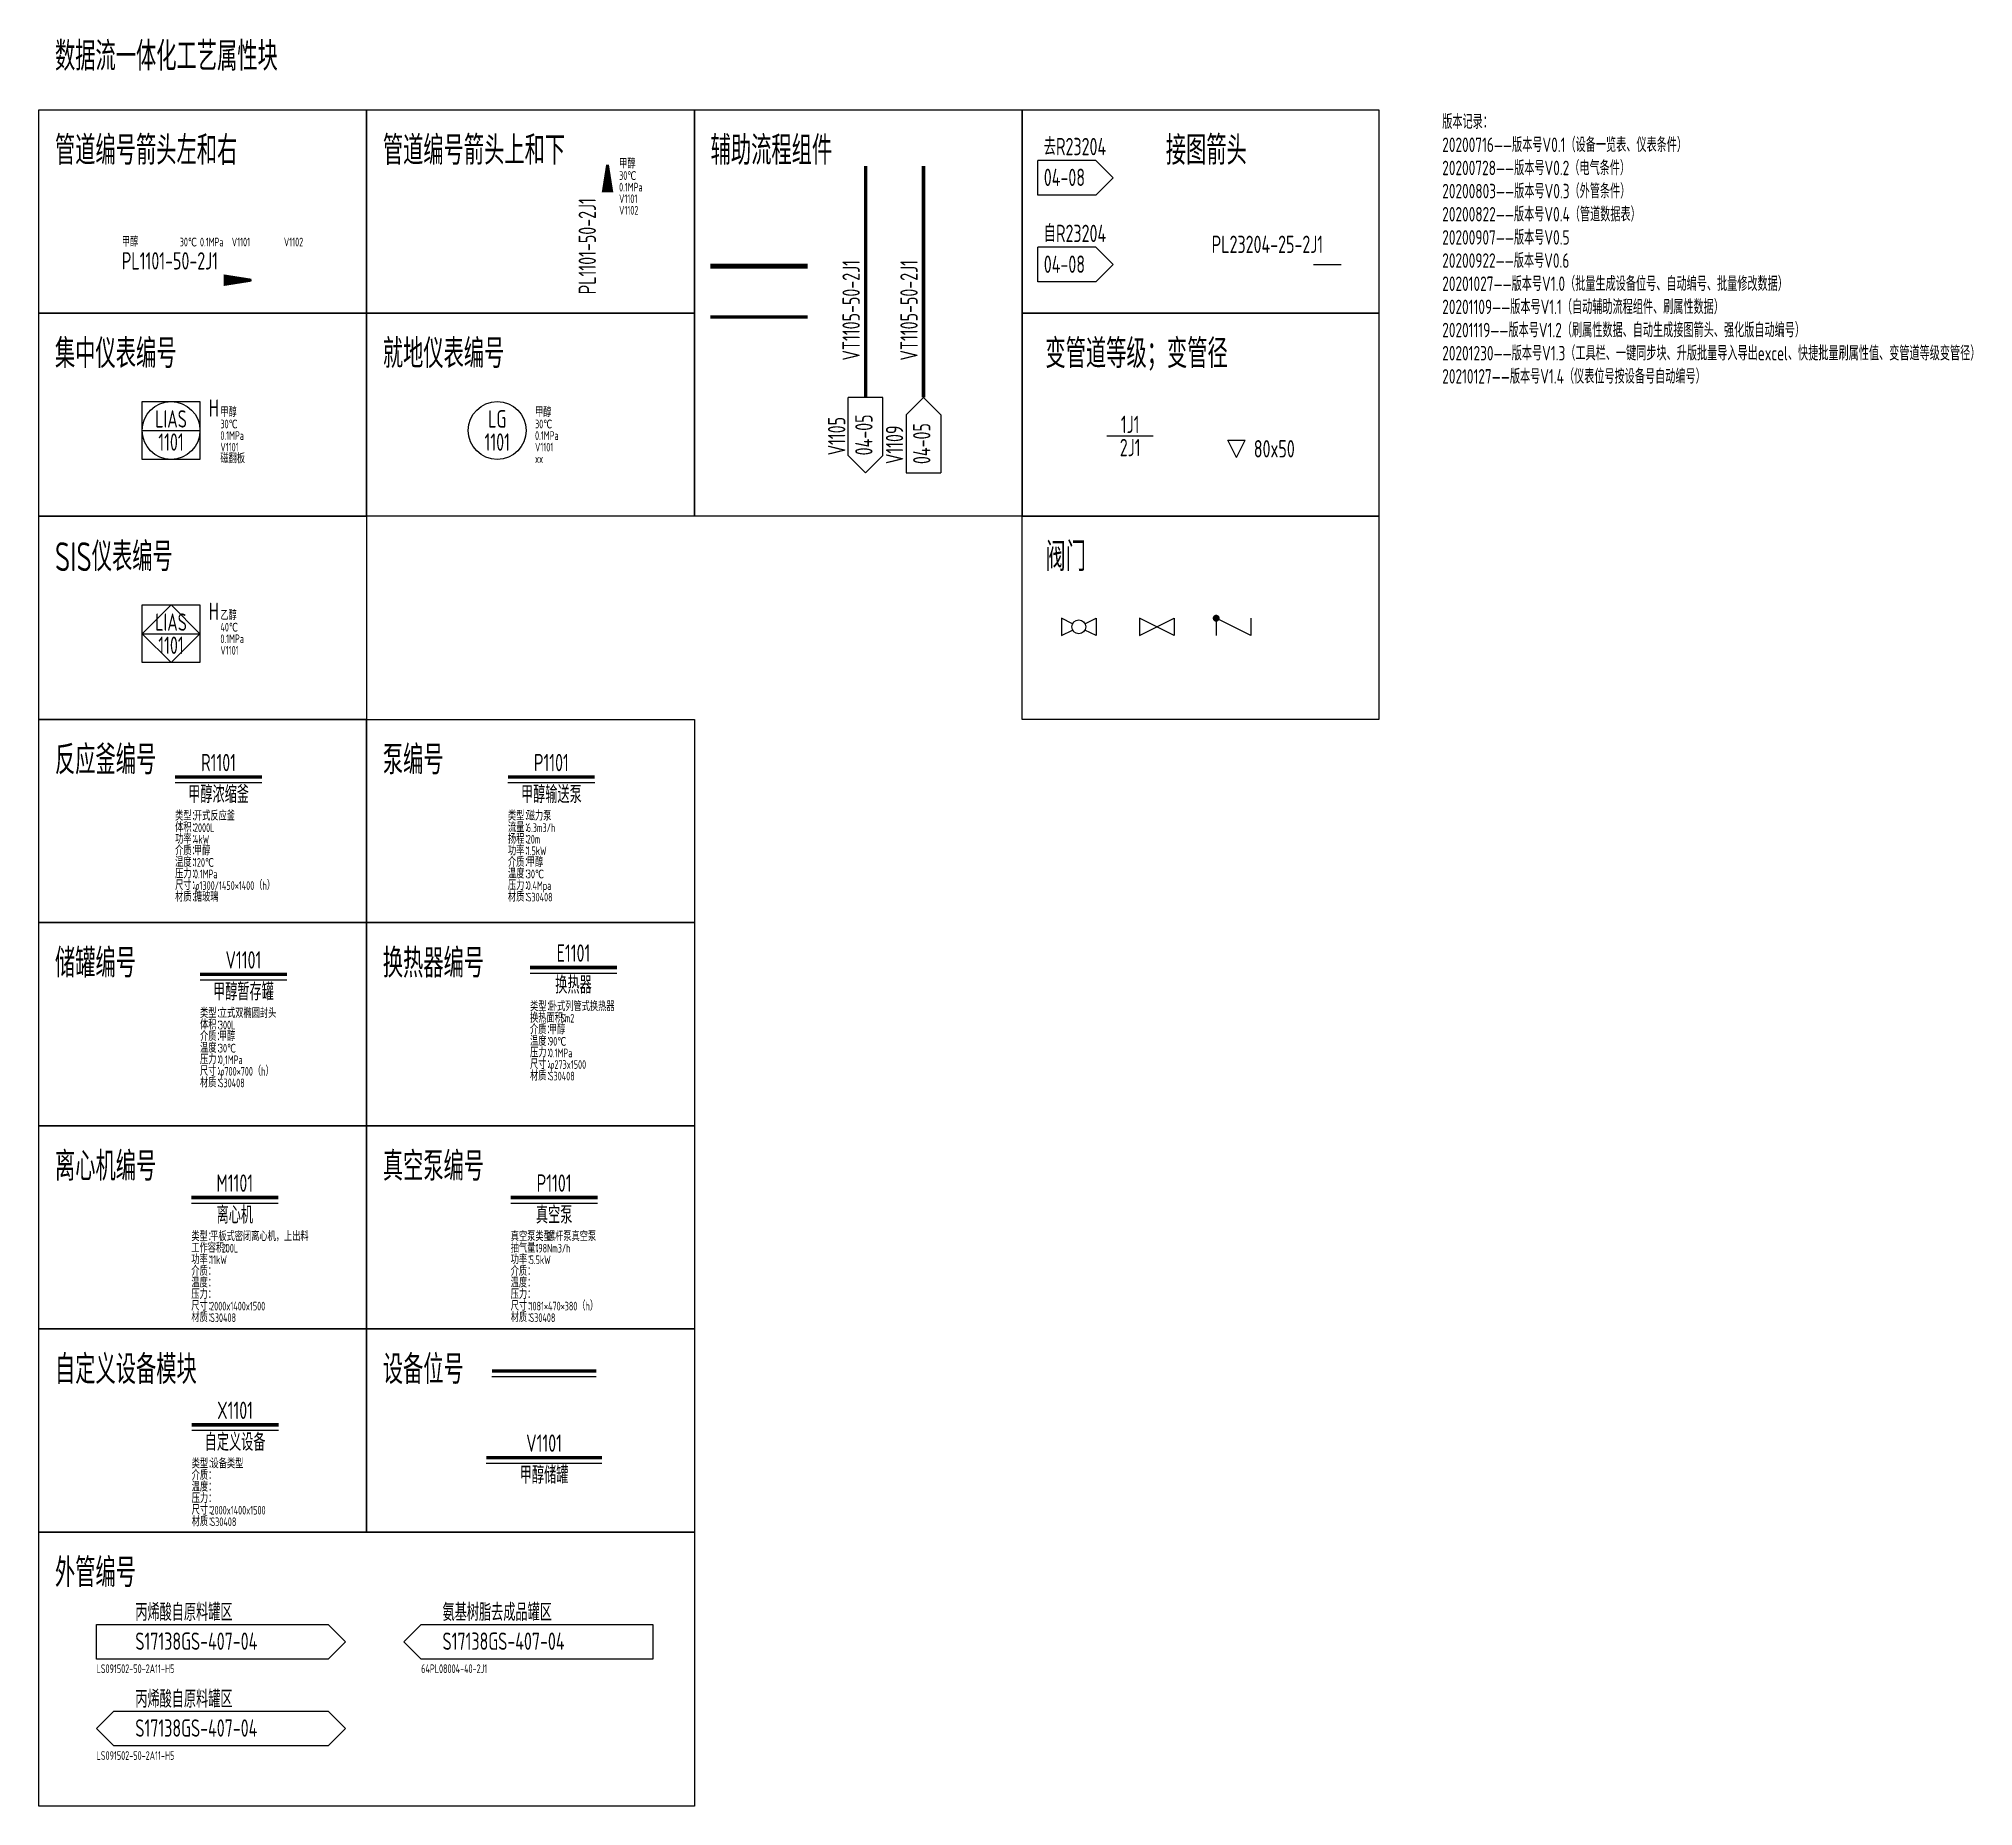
# Model space of a CAD drawing. Header units: millimetres. Extents: x 0 to 334, y -293 to 12.
import ezdxf
from ezdxf.enums import TextEntityAlignment as Align

# ---------------------------------------------------------------- set-up
doc = ezdxf.new("R2010")
doc.units = ezdxf.units.MM
doc.linetypes.add('CONTINOUS', pattern=[0])
for name, color, linetype in [('0DataFlow-GsLcEquipTag', 2, 'Continuous'), ('0DataFlow-GsLcEquipTagComment', 252, 'Continuous'), ('0DataFlow-GsLcInstrument', 2, 'Continuous'), ('0DataFlow-GsLcInstrumentComment', 3, 'Continuous'), ('0DataFlow-GsLcJoinDrawArrow', 2, 'Continuous'), ('0DataFlow-GsLcOuterPipe', 2, 'Continuous'), ('0DataFlow-GsLcOuterPipeComment', 3, 'Continuous'), ('0DataFlow-GsLcPipe', 2, 'Continuous'), ('0DataFlow-GsLcPipeComment', 3, 'Continuous'), ('0DataFlow-GsLcPipeLine', 4, 'Continuous'), ('0DataFlow-GsLcPublicPipe', 2, 'Continuous'), ('0DataFlow-GsLcPublicPipeLine', 3, 'Continuous'), ('0DataFlow-GsLcText', 2, 'Continuous'), ('0DataFlow-GsLcValve', 6, 'Continuous'), ('0DataFlow-GsLcValveComment', 3, 'Continuous')]:
    doc.layers.add(name, color=color, linetype=linetype)
doc.styles.add('DataFlow', font='tssdeng.shx', dxfattribs={"width": 0.7, "bigfont": 'hztxt.shx'})

msp = doc.modelspace()

# ---------------------------------------------------------------- texts
at = {"layer": '0DataFlow-GsLcText', "color": 3, "style": 'DataFlow', "width": 0.7}
for s, height, p in [('数据流一体化工艺属性块', 5, (2.81, 6.77)), ('版本记录：', 2.5, (242.45, -3.28)), ('20200716——版本号V0.1（设备一览表、仪表条件）', 2.5, (242.45, -7.28)), ('20200728——版本号V0.2（电气条件）', 2.5, (242.45, -11.28)), ('20200803——版本号V0.3（外管条件）', 2.5, (242.45, -15.28)), ('20200822——版本号V0.4（管道数据表）', 2.5, (242.45, -19.28)), ('20200907——版本号V0.5', 2.5, (242.45, -23.28)), ('20200922——版本号V0.6', 2.5, (242.45, -27.28)), ('20201027——版本号V1.0（批量生成设备位号、自动编号、批量修改数据）', 2.5, (242.45, -31.28)), ('20201109——版本号V1.1（自动辅助流程组件、刷属性数据）', 2.5, (242.45, -35.28)), ('20201119——版本号V1.2（刷属性数据、自动生成接图箭头、强化版自动编号）', 2.5, (242.45, -39.28)), ('20201230——版本号V1.3（工具栏、一键同步块、升版批量导入导出excel、快捷批量刷属性值、变管道等级变管径）', 2.5, (242.45, -43.28)), ('20210127——版本号V1.4（仪表位号按设备号自动编号）', 2.5, (242.45, -47.28))]:
    msp.add_text(s, height=height, dxfattribs=at).set_placement(p)
at = {"layer": '0DataFlow-GsLcText', "style": 'DataFlow', "width": 0.7}
for s, p in [('管道编号箭头左和右', (2.81, -9.49)), ('管道编号箭头上和下', (59.44, -9.49)), ('辅助流程组件', (116.07, -9.49)), ('接图箭头', (194.69, -9.49)), ('集中仪表编号', (2.81, -44.59)), ('就地仪表编号', (59.44, -44.59)), ('变管道等级；变管径', (173.9, -44.59)), ('SIS仪表编号', (2.81, -79.68)), ('阀门', (173.9, -79.68)), ('反应釜编号', (2.81, -114.78)), ('泵编号', (59.44, -114.78)), ('储罐编号', (2.81, -149.88)), ('换热器编号', (59.44, -149.88)), ('离心机编号', (2.81, -184.97)), ('真空泵编号', (59.44, -184.97)), ('自定义设备模块', (2.81, -220.07)), ('设备位号', (59.44, -220.07)), ('外管编号', (2.81, -255.17))]:
    msp.add_text(s, height=5, dxfattribs=at).set_placement(p)

# ---------------------------------------------------------------- blocks, each defined once
blk = doc.blocks.new('EquipTagV2')
at = {"layer": '0DataFlow-GsLcEquipTag'}
blk.add_line((9, -1), (-9, -1), dxfattribs=at)
at = {"layer": '0DataFlow-GsLcEquipTag', "const_width": 0.6}
blk.add_lwpolyline([(9, 0), (-9, 0)], dxfattribs=at)
blk = doc.blocks.new('JoinDrawArrowTo')
at = {"color": 24}
for p, q in [((10, 3), (0, 3)), ((0, -3), (0, 3)), ((10, 3), (13, 0)), ((10, -3), (13, 0)), ((10, -3), (0, -3))]:
    blk.add_line(p, q, dxfattribs=at)
at = {"style": 'DataFlow', "width": 0.7}
for tag, p in [('FROMTO', (1, 3.89)), ('DRAWNUM', (1, -1.43))]:
    blk.add_attdef(tag, p, '', height=3, dxfattribs=at)
at = {"style": 'DataFlow', "width": 0.7, "flags": 1}
blk.add_attdef('RELATEDID', (1, -6.93), '', height=3, dxfattribs=at)
blk = doc.blocks.new('JoinDrawArrowFrom')
at = {"layer": '0DataFlow-GsLcJoinDrawArrow', "color": 24}
for p, q in [((10, 3), (0, 3)), ((0, -3), (0, 3)), ((10, 3), (13, 0)), ((10, -3), (13, 0)), ((10, -3), (0, -3))]:
    blk.add_line(p, q, dxfattribs=at)
at = {"layer": '0DataFlow-GsLcPipeComment', "color": 3}
blk.add_line((47.62, 0), (52.38, 0), dxfattribs=at)
at = {"style": 'DataFlow', "width": 0.7}
for tag, p in [('FROMTO', (1, 3.89)), ('PIPENUM', (30, 2)), ('DRAWNUM', (1, -1.43))]:
    blk.add_attdef(tag, p, '', height=3, dxfattribs=at)
at = {"layer": '0DataFlow-GsLcJoinDrawArrow', "style": 'DataFlow', "width": 0.7, "flags": 1}
blk.add_attdef('RELATEDID', (1, -6.93), '', height=3, dxfattribs=at)
blk = doc.blocks.new('PipeClassChange')
blk.add_line((-4, 0), (4, 0))
at = {"style": 'DataFlow', "width": 0.7}
for tag, p in [('FPIPECLASS', (0, 0.5)), ('SPIPECLASS', (0, -3.5))]:
    blk.add_attdef(tag, text='', height=3, dxfattribs=at).set_placement(p, align=Align.CENTER)
at = {"layer": '0DataFlow-GsLcValveComment', "style": 'DataFlow', "width": 0.7, "flags": 1}
blk.add_attdef('VERSION', (0, -6.45), '', height=1.5, dxfattribs=at)
blk = doc.blocks.new('InstrumentSIS')
blk.add_line((5, -0.75), (5, -3.25))
at = {"style": 'DataFlow', "width": 0.7}
for tag, p in [('HALARM', (6.53, 2.37)), ('LALARM', (6.53, -5.35))]:
    blk.add_attdef(tag, p, '', height=3, dxfattribs=at)
at = {"layer": '0DataFlow-GsLcInstrumentComment', "style": 'DataFlow', "width": 0.7, "flags": 1}
for tag, p in [('VERSION', (8.53, 4.37)), ('PHASE', (8.53, -11.63)), ('MATERIAL', (8.53, -13.63)), ('NAME', (8.53, -15.63)), ('MIN', (8.53, -17.63)), ('MAX', (8.53, -19.63)), ('NOMAL', (8.53, -21.63)), ('DRAWNUM', (8.53, -23.63)), ('INSTALLSIZE', (8.53, -25.63)), ('COMMENT', (8.53, -27.63)), ('DIRECTION', (8.53, -29.63))]:
    blk.add_attdef(tag, p, '', height=1.5, dxfattribs=at)
at = {"layer": '0DataFlow-GsLcInstrumentComment', "style": 'DataFlow', "width": 0.7}
for tag, p in [('SUBSTANCE', (8.53, 2.37)), ('TEMP', (8.53, 0.37)), ('PRESSURE', (8.53, -1.63)), ('LOCATION', (8.53, -3.63)), ('SORT', (8.53, -5.63)), ('PIPECLASSCHANGE', (8.53, -7.63)), ('REDUCERINFO', (8.53, -9.63))]:
    blk.add_attdef(tag, p, '', height=1.5, dxfattribs=at)
blk.add_wipeout([(-5, 5), (5, 5), (5, -5), (-5, -5)])
for p, q in [((-5, 0), (0, 5)), ((0, 5), (5, 0)), ((0, -5), (-5, 0)), ((5, 0), (0, -5))]:
    blk.add_line(p, q)
at = {"linetype": 'Continuous'}
blk.add_line((-5, 0), (5, 0), dxfattribs=at)
blk.add_lwpolyline([(-5, 5), (5, 5), (5, -5), (-5, -5)], close=True)
at = {"style": 'DataFlow', "width": 0.7}
for tag, p in [('FUNCTION', (0, 0.5)), ('TAG', (0, -3.5))]:
    blk.add_attdef(tag, text='', height=3, dxfattribs=at).set_placement(p, align=Align.CENTER)
blk = doc.blocks.new('Reducer')
at = {"style": 'DataFlow', "width": 0.7}
blk.add_attdef('REDUCER', (3, -3), '', height=3, dxfattribs=at)
blk.add_wipeout([(-1.5, 0), (1.5, 0), (1.5, -3), (-1.5, -3)])
for p, q in [((-1.5, 0), (1.5, 0)), ((0, -3), (-1.5, 0)), ((0, -3), (1.5, 0))]:
    blk.add_line(p, q)
at = {"layer": '0DataFlow-GsLcValveComment', "style": 'DataFlow', "width": 0.7, "flags": 1}
blk.add_attdef('VERSION', (0, -5), '', height=1.5, dxfattribs=at)
blk = doc.blocks.new('OuterPipeLeft')
for p, q in [((0, 0), (3, 3)), ((0, 0), (3, -3)), ((3, 3), (43, 3)), ((43, 3), (43, -3)), ((43, -3), (3, -3))]:
    blk.add_line(p, q)
at = {"style": 'DataFlow', "width": 0.7}
for tag, p in [('FROMTO', (6.69, 3.59)), ('DRAWNUM', (6.69, -1.41))]:
    blk.add_attdef(tag, p, '', height=3, dxfattribs=at)
at = {"layer": '0DataFlow-GsLcOuterPipeComment', "style": 'DataFlow', "width": 0.7, "flags": 1}
blk.add_attdef('VERSION', (6.69, 7.59), '', height=1.5, dxfattribs=at)
at = {"layer": '0DataFlow-GsLcOuterPipeComment', "color": 3, "style": 'DataFlow', "width": 0.7}
blk.add_attdef('PIPENUM', (3, -5.41), '', height=1.5, dxfattribs=at)
at = {"layer": '0DataFlow-GsLcOuterPipeComment', "color": 3, "style": 'DataFlow', "width": 0.7, "flags": 1}
for tag, p in [('DESIGNFLOW', (3, -7.41)), ('OPERATESPEC', (3, -9.41)), ('INSULATION', (3, -11.41)), ('PROTECTION', (3, -13.41))]:
    blk.add_attdef(tag, p, '', height=1.5, dxfattribs=at)
blk = doc.blocks.new('OuterPipeRight')
for p, q in [((0, -3), (0, 3)), ((0, 3), (40, 3)), ((43, 0), (40, 3)), ((43, 0), (40, -3)), ((40, -3), (0, -3))]:
    blk.add_line(p, q)
at = {"style": 'DataFlow', "width": 0.7}
for tag, p in [('FROMTO', (6.69, 3.59)), ('DRAWNUM', (6.69, -1.41))]:
    blk.add_attdef(tag, p, '', height=3, dxfattribs=at)
at = {"layer": '0DataFlow-GsLcOuterPipeComment', "style": 'DataFlow', "width": 0.7, "flags": 1}
blk.add_attdef('VERSION', (6.69, 7.59), '', height=1.5, dxfattribs=at)
at = {"layer": '0DataFlow-GsLcOuterPipeComment', "color": 3, "style": 'DataFlow', "width": 0.7}
blk.add_attdef('PIPENUM', (0, -5.41), '', height=1.5, dxfattribs=at)
at = {"layer": '0DataFlow-GsLcOuterPipeComment', "color": 3, "style": 'DataFlow', "width": 0.7, "flags": 1}
for tag, p in [('DESIGNFLOW', (0, -7.41)), ('OPERATESPEC', (0, -9.41)), ('INSULATION', (0, -11.41)), ('PROTECTION', (0, -13.41))]:
    blk.add_attdef(tag, p, '', height=1.5, dxfattribs=at)
blk = doc.blocks.new('PipeArrowLeft')
at = {"layer": '0DataFlow-GsLcPipeComment'}
blk.add_line((-2.38, 0), (2.38, 0), dxfattribs=at)
at = {"style": 'DataFlow', "width": 0.7}
blk.add_attdef('PIPENUM', (-20, 1.84), '', height=3, dxfattribs=at)
at = {"layer": '0DataFlow-GsLcPipeComment', "style": 'DataFlow', "width": 0.7}
for tag, p in [('SUBSTANCE', (-20, 5.84)), ('TEMP', (-10, 5.84)), ('PRESSURE', (-6.5, 5.84)), ('FROM', (-1, 5.84)), ('TO', (8, 5.84)), ('PIPECLASSCHANGE', (-20, -3.11)), ('REDUCERINFO', (-12, -3.11))]:
    blk.add_attdef(tag, p, '', height=1.5, dxfattribs=at)
at = {"layer": '0DataFlow-GsLcPipeComment', "style": 'DataFlow', "width": 0.7, "flags": 1}
for tag, p in [('VERSION', (-20, -1.11)), ('PHASE', (-20, -5.11)), ('DRAWNUM', (-20, -7.11)), ('INSULATION', (-20, -9.11))]:
    blk.add_attdef(tag, p, '', height=1.5, dxfattribs=at)
blk = doc.blocks.new('InstrumentP')
at = {"style": 'DataFlow', "width": 0.7}
for tag, p in [('HALARM', (6.53, 2.37)), ('LALARM', (6.53, -5.35))]:
    blk.add_attdef(tag, p, '', height=3, dxfattribs=at)
at = {"layer": '0DataFlow-GsLcInstrumentComment', "style": 'DataFlow', "width": 0.7, "flags": 1}
for tag, p in [('VERSION', (8.53, 4.37)), ('PHASE', (8.53, -11.63)), ('MATERIAL', (8.53, -13.63)), ('NAME', (8.53, -15.63)), ('MIN', (8.53, -17.63)), ('MAX', (8.53, -19.63)), ('NOMAL', (8.53, -21.63)), ('DRAWNUM', (8.53, -23.63)), ('INSTALLSIZE', (8.53, -25.63)), ('COMMENT', (8.53, -27.63)), ('DIRECTION', (8.53, -29.63))]:
    blk.add_attdef(tag, p, '', height=1.5, dxfattribs=at)
at = {"layer": '0DataFlow-GsLcInstrumentComment', "style": 'DataFlow', "width": 0.7}
for tag, p in [('SUBSTANCE', (8.53, 2.37)), ('TEMP', (8.53, 0.37)), ('PRESSURE', (8.53, -1.63)), ('LOCATION', (8.53, -3.63)), ('SORT', (8.53, -5.63)), ('PIPECLASSCHANGE', (8.53, -7.63)), ('REDUCERINFO', (8.53, -9.63))]:
    blk.add_attdef(tag, p, '', height=1.5, dxfattribs=at)
blk.add_wipeout([(-5, 5), (5, 5), (5, -5), (-5, -5)])
at = {"linetype": 'Continuous'}
blk.add_line((-5, 0), (5, 0), dxfattribs=at)
blk.add_lwpolyline([(-5, 5), (5, 5), (5, -5), (-5, -5)], close=True)
blk.add_circle((0, 0), 5, dxfattribs=at)
at = {"style": 'DataFlow', "width": 0.7}
for tag, p in [('FUNCTION', (0, 0.5)), ('TAG', (0, -3.5))]:
    blk.add_attdef(tag, text='', height=3, dxfattribs=at).set_placement(p, align=Align.CENTER)
blk = doc.blocks.new('InstrumentL')
blk.add_circle((0, 0), 5)
at = {"style": 'DataFlow', "width": 0.7}
for tag, p in [('FUNCTION', (0, 0.5)), ('TAG', (0, -3.5))]:
    blk.add_attdef(tag, text='', height=3, dxfattribs=at).set_placement(p, align=Align.CENTER)
at = {"layer": '0DataFlow-GsLcInstrumentComment', "style": 'DataFlow', "width": 0.7, "flags": 1}
for tag, p in [('VERSION', (6.53, 4.37)), ('PHASE', (6.53, -11.63)), ('MATERIAL', (6.53, -13.63)), ('NAME', (6.53, -15.63)), ('MIN', (6.53, -17.63)), ('MAX', (6.53, -19.63)), ('NOMAL', (6.53, -21.63)), ('DRAWNUM', (6.53, -23.63)), ('INSTALLSIZE', (6.53, -25.63)), ('COMMENT', (6.53, -27.63)), ('DIRECTION', (6.53, -29.63))]:
    blk.add_attdef(tag, p, '', height=1.5, dxfattribs=at)
at = {"layer": '0DataFlow-GsLcInstrumentComment', "style": 'DataFlow', "width": 0.7}
for tag, p in [('SUBSTANCE', (6.53, 2.37)), ('TEMP', (6.53, 0.37)), ('PRESSURE', (6.53, -1.63)), ('LOCATION', (6.53, -3.63)), ('SORT', (6.53, -5.63)), ('PIPECLASSCHANGE', (6.53, -7.63)), ('REDUCERINFO', (6.53, -9.63))]:
    blk.add_attdef(tag, p, '', height=1.5, dxfattribs=at)
blk = doc.blocks.new('PublicPipeUpArrow')
for p, q in [((0, 0), (-3, -3)), ((0, 0), (3, -3)), ((-3, -3), (-3, -13)), ((3, -3), (3, -13)), ((-3, -13), (3, -13))]:
    blk.add_line(p, q)
at = {"style": 'DataFlow', "width": 0.7}
for tag, p in [('DRAWNUM', (1.2, -11.5)), ('TAG', (-3.5, -11.5))]:
    blk.add_attdef(tag, p, '', height=3, rotation=90, dxfattribs=at)
at = {"layer": '0DataFlow-GsLcPublicPipe', "style": 'DataFlow', "width": 0.7, "flags": 1}
blk.add_attdef('RELATEDID', (7, -11.5), '', height=3, rotation=90, dxfattribs=at)
blk = doc.blocks.new('PublicPipeDownArrow')
for p, q in [((-3, -10), (-3, 0)), ((3, 0), (-3, 0)), ((3, -10), (3, 0)), ((0, -13), (-3, -10)), ((0, -13), (3, -10))]:
    blk.add_line(p, q)
at = {"style": 'DataFlow', "width": 0.7}
for tag, p in [('DRAWNUM', (1.2, -10)), ('TAG', (-3.5, -10))]:
    blk.add_attdef(tag, p, '', height=3, rotation=90, dxfattribs=at)
at = {"layer": '0DataFlow-GsLcPublicPipe', "style": 'DataFlow', "width": 0.7, "flags": 1}
blk.add_attdef('RELATEDID', (7, -10), '', height=3, rotation=90, dxfattribs=at)
blk = doc.blocks.new('PublicPipeDownPipeLine')
at = {"layer": '0DataFlow-GsLcPublicPipe'}
blk.add_line((0, -2.38), (0, 2.38), dxfattribs=at)
at = {"style": 'DataFlow', "width": 0.7}
blk.add_attdef('PIPENUM', (-1, -16), '', height=3, rotation=90, dxfattribs=at)
at = {"layer": '0DataFlow-GsLcPublicPipe', "style": 'DataFlow', "width": 0.7, "flags": 1}
blk.add_attdef('RELATEDID', (-5, -16), '', height=3, rotation=90, dxfattribs=at)
blk = doc.blocks.new('*U24')
at = {"layer": '0DataFlow-GsLcPipe', "color": 30, "lineweight": 13}
blk.add_lwpolyline([(2.38, 0, 0.5, 2, 0), (-2.38, 0, 0.9, 0.9, 0)], format="xyseb", dxfattribs=at)
blk = doc.blocks.new('*U25')
at = {"layer": '0DataFlow-GsLcPipe', "color": 30, "lineweight": 13}
blk.add_lwpolyline([(0, 2.38, 0.5, 2, 0), (0, -2.38, 0.9, 0.9, 0)], format="xyseb", dxfattribs=at)
blk = doc.blocks.new('PublicPipeUpPipeLine')
at = {"layer": '0DataFlow-GsLcPublicPipe'}
blk.add_line((0, -2.38), (0, 2.38), dxfattribs=at)
at = {"style": 'DataFlow', "width": 0.7}
blk.add_attdef('PIPENUM', (-1, -16), '', height=3, rotation=90, dxfattribs=at)
at = {"layer": '0DataFlow-GsLcPublicPipe', "style": 'DataFlow', "width": 0.7, "flags": 1}
blk.add_attdef('RELATEDID', (-5, -16), '', height=3, rotation=90, dxfattribs=at)
blk = doc.blocks.new('PipeArrowUp')
at = {"layer": '0DataFlow-GsLcPipeComment'}
blk.add_line((0, -2.38), (0, 2.38), dxfattribs=at)
at = {"style": 'DataFlow', "width": 0.7}
blk.add_attdef('PIPENUM', (-2, -20), '', height=3, rotation=90, dxfattribs=at)
at = {"layer": '0DataFlow-GsLcPipeComment', "style": 'DataFlow', "width": 0.7, "flags": 1}
for tag, p in [('VERSION', (2, 3.76)), ('PHASE', (2, -12.24)), ('DRAWNUM', (2, -14.24)), ('INSULATION', (2, -16.24))]:
    blk.add_attdef(tag, p, '', height=1.5, dxfattribs=at)
at = {"layer": '0DataFlow-GsLcPipeComment', "style": 'DataFlow', "width": 0.7}
for tag, p in [('SUBSTANCE', (2, 1.76)), ('TEMP', (2, -0.24)), ('PRESSURE', (2, -2.24)), ('FROM', (2, -4.24)), ('TO', (2, -6.24)), ('PIPECLASSCHANGE', (2, -8.24)), ('REDUCERINFO', (2, -10.24))]:
    blk.add_attdef(tag, p, '', height=1.5, dxfattribs=at)
blk = doc.blocks.new('BallValve')
at = {"layer": '0DataFlow-GsLcValveComment', "style": 'DataFlow', "width": 0.7, "flags": 1}
for tag, p in [('PIPENUM', (0, -6)), ('COMMENT', (0, -8)), ('OPTION', (0, -10))]:
    blk.add_attdef(tag, p, '', height=1.5, dxfattribs=at)
blk.add_wipeout([(-3, 1.5), (3, 1.5), (3, -1.5), (-3, -1.5)])
for p, q in [((-3, 1.5), (-3, -1.5)), ((-1.07, 0.54), (-3, 1.5)), ((1.07, 0.54), (3, 1.5)), ((3, 1.5), (3, -1.5)), ((-3, -1.5), (-1.07, -0.54)), ((3, -1.5), (1.07, -0.54))]:
    blk.add_line(p, q)
blk.add_circle((0, 0), 1.2)
blk.add_attdef('VERSION', (0, -4), '', height=1.5, dxfattribs=at)
blk = doc.blocks.new('GlobeValve')
at = {"layer": '0DataFlow-GsLcValveComment', "style": 'DataFlow', "width": 0.7, "flags": 1}
for tag, p in [('PIPENUM', (0, -6)), ('COMMENT', (0, -8)), ('OPTION', (0, -10))]:
    blk.add_attdef(tag, p, '', height=1.5, dxfattribs=at)
blk.add_wipeout([(-3, 1.5), (3, 1.5), (3, -1.5), (-3, -1.5)])
for p, q in [((-3, 1.5), (-3, -1.5)), ((3, -1.5), (-3, 1.5)), ((-3, -1.5), (3, 1.5)), ((3, 1.5), (3, -1.5))]:
    blk.add_line(p, q)
blk.add_attdef('VERSION', (0, -4), '', height=1.5, dxfattribs=at)
blk = doc.blocks.new('CheckValve')
at = {"layer": '0DataFlow-GsLcValveComment', "style": 'DataFlow', "width": 0.7, "flags": 1}
for tag, p in [('PIPENUM', (0, -6)), ('COMMENT', (0, -8)), ('OPTION', (0, -10))]:
    blk.add_attdef(tag, p, '', height=1.5, dxfattribs=at)
blk.add_wipeout([(-3, 1.5), (3, 1.5), (3, -1.5), (-3, -1.5)])
for p, q in [((-3, 1.5), (-3, -1.5)), ((3, -1.5), (-3, 1.5)), ((3, 1.5), (3, -1.5))]:
    blk.add_line(p, q)
at = {"linetype": 'CONTINOUS', "const_width": 0.6}
blk.add_lwpolyline([(-3.3, 1.5, 1), (-2.7, 1.5, 1)], format="xyb", close=True, dxfattribs=at)
at = {"layer": '0DataFlow-GsLcValveComment', "style": 'DataFlow', "width": 0.7, "flags": 1}
blk.add_attdef('VERSION', (0, -4), '', height=1.5, dxfattribs=at)
blk = doc.blocks.new('EquipTag')
blk.add_line((10, -1), (-10, -1))
at = {"const_width": 0.6}
blk.add_lwpolyline([(10, 0), (-10, 0)], dxfattribs=at)
at = {"style": 'DataFlow', "width": 0.7}
for tag, p in [('TAG', (0, 1)), ('NAME', (0, -4.5))]:
    blk.add_attdef(tag, text='', height=3, dxfattribs=at).set_placement(p, align=Align.CENTER)
at = {"layer": '0DataFlow-GsLcEquipTagComment', "style": 'DataFlow', "width": 0.7, "flags": 1}
for tag, p in [('RELATEDID', (0, 8)), ('VERSION', (0, 5))]:
    blk.add_attdef(tag, p, '', height=1.5, dxfattribs=at)
blk = doc.blocks.new('OuterPipeDoubleArrow')
for p, q in [((0, 0), (3, 3)), ((0, 0), (3, -3)), ((3, 3), (40, 3)), ((43, 0), (40, 3)), ((43, 0), (40, -3)), ((40, -3), (3, -3))]:
    blk.add_line(p, q)
at = {"style": 'DataFlow', "width": 0.7}
for tag, p in [('FROMTO', (6.69, 3.59)), ('DRAWNUM', (6.69, -1.41))]:
    blk.add_attdef(tag, p, '', height=3, dxfattribs=at)
at = {"layer": '0DataFlow-GsLcOuterPipeComment', "style": 'DataFlow', "width": 0.7, "flags": 1}
blk.add_attdef('VERSION', (6.69, 7.59), '', height=1.5, dxfattribs=at)
at = {"layer": '0DataFlow-GsLcOuterPipeComment', "color": 3, "style": 'DataFlow', "width": 0.7}
blk.add_attdef('PIPENUM', (0, -5.41), '', height=1.5, dxfattribs=at)
at = {"layer": '0DataFlow-GsLcOuterPipeComment', "color": 3, "style": 'DataFlow', "width": 0.7, "flags": 1}
for tag, p in [('DESIGNFLOW', (0, -7.41)), ('OPERATESPEC', (0, -9.41)), ('INSULATION', (0, -11.41)), ('PROTECTION', (0, -13.41))]:
    blk.add_attdef(tag, p, '', height=1.5, dxfattribs=at)
blk = doc.blocks.new('Reactor')
blk.add_line((7.5, -1), (-7.5, -1))
at = {"const_width": 0.6}
blk.add_lwpolyline([(7.5, 0), (-7.5, 0)], dxfattribs=at)
at = {"style": 'DataFlow', "width": 0.7}
blk.add_attdef('TAG', text='', height=3, dxfattribs=at).set_placement((0, 1), align=Align.CENTER)
at = {"layer": '0DataFlow-GsLcEquipTagComment', "style": 'DataFlow', "width": 0.7}
for s, p in [('类型：', (-7.5, -7.5)), ('体积：', (-7.5, -9.5)), ('功率：', (-7.5, -11.5)), ('介质：', (-7.5, -13.5)), ('压力：', (-7.5, -17.5)), ('温度：', (-7.5, -15.5)), ('尺寸：', (-7.5, -19.5)), ('材质：', (-7.5, -21.5))]:
    blk.add_text(s, height=1.5, dxfattribs=at).set_placement(p)
at = {"layer": '0DataFlow-GsLcEquipTagComment', "style": 'DataFlow', "width": 0.7, "flags": 1}
for tag, p in [('VERSION', (0, 5)), ('ANTIEXPLOSIVE', (-4.25, -23.5)), ('SPEED', (-4.25, -27.5)), ('MOTORSERIES', (-4.25, -25.5)), ('WEIGHT', (-4.25, -29.5)), ('TYPE', (-4.25, -31.5)), ('INSULATIONTHICK', (-4.25, -33.5)), ('NUMBER', (-4.25, -35.5)), ('DRAWNUM', (-4.25, -37.5)), ('EXTEMP', (-4.25, -39.5)), ('EXPRESSURE', (-4.25, -41.5))]:
    blk.add_attdef(tag, p, '', height=1.5, dxfattribs=at)
at = {"layer": '0DataFlow-GsLcEquipTagComment', "style": 'DataFlow', "width": 0.7}
blk.add_attdef('NAME', text='', height=3, dxfattribs=at).set_placement((0, -4.5), align=Align.CENTER)
for tag, p in [('SPECIES', (-4.25, -7.5)), ('VOLUME', (-4.25, -9.5)), ('POWER', (-4.25, -11.5)), ('SUBSTANCE', (-4.25, -13.5)), ('TEMP', (-4.25, -15.5)), ('PRESSURE', (-4.25, -17.5)), ('SIZE', (-4.25, -19.5)), ('MATERIAL', (-4.25, -21.5))]:
    blk.add_attdef(tag, p, '', height=1.5, dxfattribs=at)
blk = doc.blocks.new('Pump')
blk.add_line((7.5, -1), (-7.5, -1))
at = {"const_width": 0.6}
blk.add_lwpolyline([(7.5, 0), (-7.5, 0)], dxfattribs=at)
at = {"style": 'DataFlow', "width": 0.7}
blk.add_attdef('TAG', text='', height=3, dxfattribs=at).set_placement((0, 1), align=Align.CENTER)
at = {"layer": '0DataFlow-GsLcEquipTagComment', "style": 'DataFlow', "width": 0.7}
for s, p in [('类型：', (-7.5, -7.5)), ('流量：', (-7.5, -9.5)), ('扬程：', (-7.5, -11.5)), ('功率：', (-7.5, -13.5)), ('介质：', (-7.5, -15.5)), ('温度：', (-7.5, -17.5)), ('压力：', (-7.5, -19.5)), ('材质：', (-7.5, -21.5))]:
    blk.add_text(s, height=1.5, dxfattribs=at).set_placement(p)
at = {"layer": '0DataFlow-GsLcEquipTagComment', "style": 'DataFlow', "width": 0.7, "flags": 1}
for tag, p in [('VERSION', (0, 5)), ('ANTIEXPLOSIVE', (-4.25, -23.5)), ('WEIGHT', (-4.25, -27.5)), ('MOTORSERIES', (-4.25, -25.5)), ('TYPE', (-4.25, -31.5)), ('NUMBER', (-4.25, -29.5)), ('DRAWNUM', (-4.25, -33.5))]:
    blk.add_attdef(tag, p, '', height=1.5, dxfattribs=at)
at = {"layer": '0DataFlow-GsLcEquipTagComment', "style": 'DataFlow', "width": 0.7}
blk.add_attdef('NAME', text='', height=3, dxfattribs=at).set_placement((0, -4.5), align=Align.CENTER)
for tag, p in [('SPECIES', (-4.25, -7.5)), ('FLOW', (-4.25, -9.5)), ('HEAD', (-4.25, -11.5)), ('POWER', (-4.25, -13.5)), ('SUBSTANCE', (-4.25, -15.5)), ('TEMP', (-4.25, -17.5)), ('PRESSURE', (-4.25, -19.5)), ('MATERIAL', (-4.25, -21.5))]:
    blk.add_attdef(tag, p, '', height=1.5, dxfattribs=at)
blk = doc.blocks.new('Tank')
blk.add_line((7.5, -1), (-7.5, -1))
at = {"const_width": 0.6}
blk.add_lwpolyline([(7.5, 0), (-7.5, 0)], dxfattribs=at)
at = {"style": 'DataFlow', "width": 0.7}
blk.add_attdef('TAG', text='', height=3, dxfattribs=at).set_placement((0, 1), align=Align.CENTER)
at = {"layer": '0DataFlow-GsLcEquipTagComment', "style": 'DataFlow', "width": 0.7}
for s, p in [('类型：', (-7.5, -7.5)), ('体积：', (-7.5, -9.5)), ('介质：', (-7.5, -11.5)), ('温度：', (-7.5, -13.5)), ('压力：', (-7.5, -15.5)), ('尺寸：', (-7.5, -17.5)), ('材质：', (-7.5, -19.5))]:
    blk.add_text(s, height=1.5, dxfattribs=at).set_placement(p)
at = {"layer": '0DataFlow-GsLcEquipTagComment', "style": 'DataFlow', "width": 0.7, "flags": 1}
for tag, p in [('VERSION', (0, 5)), ('POWER', (-4.25, -21.5)), ('ANTIEXPLOSIVE', (-4.25, -23.5)), ('WEIGHT', (-4.25, -27.5)), ('MOTORSERIES', (-4.25, -25.5)), ('TYPE', (-4.25, -29.5)), ('INSULATIONTHICK', (-4.25, -31.5)), ('NUMBER', (-4.25, -33.5)), ('DRAWNUM', (-4.25, -35.5)), ('EXTEMP', (-4.25, -37.5)), ('EXPRESSURE', (-4.25, -39.5))]:
    blk.add_attdef(tag, p, '', height=1.5, dxfattribs=at)
at = {"layer": '0DataFlow-GsLcEquipTagComment', "style": 'DataFlow', "width": 0.7}
blk.add_attdef('NAME', text='', height=3, dxfattribs=at).set_placement((0, -4.5), align=Align.CENTER)
for tag, p in [('SPECIES', (-4.25, -7.5)), ('VOLUME', (-4.25, -9.5)), ('SUBSTANCE', (-4.25, -11.5)), ('TEMP', (-4.25, -13.5)), ('SIZE', (-4.25, -17.5)), ('PRESSURE', (-4.25, -15.5)), ('MATERIAL', (-4.25, -19.5))]:
    blk.add_attdef(tag, p, '', height=1.5, dxfattribs=at)
blk = doc.blocks.new('Heater')
blk.add_line((7.5, -1), (-7.5, -1))
at = {"const_width": 0.6}
blk.add_lwpolyline([(7.5, 0), (-7.5, 0)], dxfattribs=at)
at = {"style": 'DataFlow', "width": 0.7}
blk.add_attdef('TAG', text='', height=3, dxfattribs=at).set_placement((0, 1), align=Align.CENTER)
at = {"layer": '0DataFlow-GsLcEquipTagComment', "style": 'DataFlow', "width": 0.7}
for s, p in [('类型：', (-7.5, -7.5)), ('介质：', (-7.5, -11.5)), ('换热面积：', (-7.5, -9.5)), ('温度：', (-7.5, -13.5)), ('压力：', (-7.5, -15.5)), ('尺寸：', (-7.5, -17.5)), ('材质：', (-7.5, -19.5))]:
    blk.add_text(s, height=1.5, dxfattribs=at).set_placement(p)
at = {"layer": '0DataFlow-GsLcEquipTagComment', "style": 'DataFlow', "width": 0.7, "flags": 1}
for tag, p in [('VERSION', (0, 5)), ('ELEMENT', (-4.25, -21.5)), ('WEIGHT', (-4.25, -23.5)), ('TYPE', (-4.25, -25.5)), ('INSULATIONTHICK', (-4.25, -27.5)), ('NUMBER', (-4.25, -29.5)), ('DRAWNUM', (-4.25, -31.5))]:
    blk.add_attdef(tag, p, '', height=1.5, dxfattribs=at)
at = {"layer": '0DataFlow-GsLcEquipTagComment', "style": 'DataFlow', "width": 0.7}
blk.add_attdef('NAME', text='', height=3, dxfattribs=at).set_placement((0, -4.5), align=Align.CENTER)
for tag, p in [('SPECIES', (-4.25, -7.5)), ('SUBSTANCE', (-4.25, -11.5)), ('AREA', (-2.25, -9.5)), ('TEMP', (-4.25, -13.5)), ('SIZE', (-4.25, -17.5)), ('PRESSURE', (-4.25, -15.5)), ('MATERIAL', (-4.25, -19.5))]:
    blk.add_attdef(tag, p, '', height=1.5, dxfattribs=at)
blk = doc.blocks.new('Centrifuge')
blk.add_line((7.5, -1), (-7.5, -1))
at = {"const_width": 0.6}
blk.add_lwpolyline([(7.5, 0), (-7.5, 0)], dxfattribs=at)
at = {"style": 'DataFlow', "width": 0.7}
blk.add_attdef('TAG', text='', height=3, dxfattribs=at).set_placement((0, 1), align=Align.CENTER)
at = {"layer": '0DataFlow-GsLcEquipTagComment', "style": 'DataFlow', "width": 0.7}
for s, p in [('类型：', (-7.5, -7.5)), ('功率：', (-7.5, -11.5)), ('工作容积：', (-7.5, -9.5)), ('介质：', (-7.5, -13.5)), ('压力：', (-7.5, -17.5)), ('温度：', (-7.5, -15.5)), ('尺寸：', (-7.5, -19.5)), ('材质：', (-7.5, -21.5))]:
    blk.add_text(s, height=1.5, dxfattribs=at).set_placement(p)
at = {"layer": '0DataFlow-GsLcEquipTagComment', "style": 'DataFlow', "width": 0.7, "flags": 1}
for tag, p in [('VERSION', (0, 5)), ('ANTIEXPLOSIVE', (-4.25, -23.5)), ('MOTORSERIES', (-4.25, -25.5)), ('CAPACITY', (-4.25, -27.5)), ('SPEED', (-4.25, -31.5)), ('DIAMETER', (-4.25, -29.5)), ('FACTOR', (-4.25, -33.5)), ('WEIGHT', (-4.25, -35.5)), ('TYPE', (-4.25, -37.5)), ('NUMBER', (-4.25, -39.5)), ('DRAWNUM', (-4.25, -41.5))]:
    blk.add_attdef(tag, p, '', height=1.5, dxfattribs=at)
at = {"layer": '0DataFlow-GsLcEquipTagComment', "style": 'DataFlow', "width": 0.7}
blk.add_attdef('NAME', text='', height=3, dxfattribs=at).set_placement((0, -4.5), align=Align.CENTER)
for tag, p in [('SPECIES', (-4.25, -7.5)), ('POWER', (-4.25, -11.5)), ('VOLUME', (-2.25, -9.5)), ('SUBSTANCE', (-4.25, -13.5)), ('TEMP', (-4.25, -15.5)), ('PRESSURE', (-4.25, -17.5)), ('SIZE', (-4.25, -19.5)), ('MATERIAL', (-4.25, -21.5))]:
    blk.add_attdef(tag, p, '', height=1.5, dxfattribs=at)
blk = doc.blocks.new('Vacuum')
blk.add_line((7.5, -1), (-7.5, -1))
at = {"const_width": 0.6}
blk.add_lwpolyline([(7.5, 0), (-7.5, 0)], dxfattribs=at)
at = {"style": 'DataFlow', "width": 0.7}
blk.add_attdef('TAG', text='', height=3, dxfattribs=at).set_placement((0, 1), align=Align.CENTER)
at = {"layer": '0DataFlow-GsLcEquipTagComment', "style": 'DataFlow', "width": 0.7}
for s, p in [('真空泵类型：', (-7.5, -7.5)), ('抽气量：', (-7.5, -9.5)), ('功率：', (-7.5, -11.5)), ('介质：', (-7.5, -13.5)), ('压力：', (-7.5, -17.5)), ('温度：', (-7.5, -15.5)), ('尺寸：', (-7.5, -19.5)), ('材质：', (-7.5, -21.5))]:
    blk.add_text(s, height=1.5, dxfattribs=at).set_placement(p)
at = {"layer": '0DataFlow-GsLcEquipTagComment', "style": 'DataFlow', "width": 0.7, "flags": 1}
for tag, p in [('VERSION', (0, 5)), ('ANTIEXPLOSIVE', (-4.25, -23.5)), ('MOTORSERIES', (-4.25, -25.5)), ('EXPRESSURE', (-4.25, -27.5)), ('WEIGHT', (-4.25, -29.5)), ('TYPE', (-4.25, -31.5)), ('NUMBER', (-4.25, -33.5)), ('DRAWNUM', (-4.25, -35.5))]:
    blk.add_attdef(tag, p, '', height=1.5, dxfattribs=at)
at = {"layer": '0DataFlow-GsLcEquipTagComment', "style": 'DataFlow', "width": 0.7}
blk.add_attdef('NAME', text='', height=3, dxfattribs=at).set_placement((0, -4.5), align=Align.CENTER)
for tag, p in [('SPECIES', (-1.25, -7.5)), ('POWER', (-4.25, -11.5)), ('CAPACITY', (-3.25, -9.5)), ('SUBSTANCE', (-4.25, -13.5)), ('TEMP', (-4.25, -15.5)), ('PRESSURE', (-4.25, -17.5)), ('SIZE', (-4.25, -19.5)), ('MATERIAL', (-4.25, -21.5))]:
    blk.add_attdef(tag, p, '', height=1.5, dxfattribs=at)
blk = doc.blocks.new('CustomEquip')
blk.add_line((7.5, -1), (-7.5, -1))
at = {"const_width": 0.6}
blk.add_lwpolyline([(7.5, 0), (-7.5, 0)], dxfattribs=at)
at = {"style": 'DataFlow', "width": 0.7}
blk.add_attdef('TAG', text='', height=3, dxfattribs=at).set_placement((0, 1), align=Align.CENTER)
at = {"layer": '0DataFlow-GsLcEquipTagComment', "style": 'DataFlow', "width": 0.7}
for s, p in [('类型：', (-7.5, -7.5)), ('介质：', (-7.5, -9.5)), ('温度：', (-7.5, -11.5)), ('压力：', (-7.5, -13.5)), ('尺寸：', (-7.5, -15.5)), ('材质：', (-7.5, -17.5))]:
    blk.add_text(s, height=1.5, dxfattribs=at).set_placement(p)
at = {"layer": '0DataFlow-GsLcEquipTagComment', "style": 'DataFlow', "width": 0.7, "flags": 1}
for tag, p in [('VERSION', (0, 5)), ('PARAM3', (-4.25, -23.5)), ('PARAM4', (-4.25, -25.5)), ('POWER', (-4.25, -27.5)), ('ANTIEXPLOSIVE', (-4.25, -29.5)), ('MOTORSERIES', (-4.25, -31.5)), ('WEIGHT', (-4.25, -33.5)), ('TYPE', (-4.25, -35.5)), ('INSULATIONTHICK', (-4.25, -37.5)), ('NUMBER', (-4.25, -39.5)), ('DRAWNUM', (-4.25, -41.5))]:
    blk.add_attdef(tag, p, '', height=1.5, dxfattribs=at)
at = {"layer": '0DataFlow-GsLcEquipTagComment', "style": 'DataFlow', "width": 0.7}
blk.add_attdef('NAME', text='', height=3, dxfattribs=at).set_placement((0, -4.5), align=Align.CENTER)
for tag, p in [('SPECIES', (-4.25, -7.5)), ('SUBSTANCE', (-4.25, -9.5)), ('TEMP', (-4.25, -11.5)), ('PRESSURE', (-4.25, -13.5)), ('SIZE', (-4.25, -15.5)), ('MATERIAL', (-4.25, -17.5)), ('PARAM1', (-4.25, -19.5)), ('PARAM2', (-4.25, -21.5))]:
    blk.add_attdef(tag, p, '', height=1.5, dxfattribs=at)

# ---------------------------------------------------------------- linework, layer by layer
at = {"layer": '0DataFlow-GsLcPipe', "ltscale": 0.1}
for points in [[(0, 0), (56.63, 0), (56.63, -35.1), (0, -35.1)], [(56.63, 0), (113.26, 0), (113.26, -35.1), (56.63, -35.1)], [(113.26, 0), (169.88, 0), (169.88, -70.19), (113.26, -70.19)], [(169.88, 0), (231.51, 0), (231.51, -35.1), (169.88, -35.1)], [(0, -35.1), (56.63, -35.1), (56.63, -70.19), (0, -70.19)], [(56.63, -35.1), (113.26, -35.1), (113.26, -70.19), (56.63, -70.19)], [(169.88, -35.1), (231.51, -35.1), (231.51, -70.19), (169.88, -70.19)], [(0, -70.19), (56.63, -70.19), (56.63, -105.29), (0, -105.29)], [(169.88, -70.19), (231.51, -70.19), (231.51, -105.29), (169.88, -105.29)], [(0, -105.29), (56.63, -105.29), (56.63, -140.39), (0, -140.39)], [(56.63, -105.29), (113.26, -105.29), (113.26, -140.39), (56.63, -140.39)], [(0, -140.39), (56.63, -140.39), (56.63, -175.48), (0, -175.48)], [(56.63, -140.39), (113.26, -140.39), (113.26, -175.48), (56.63, -175.48)], [(0, -175.48), (56.63, -175.48), (56.63, -210.58), (0, -210.58)], [(56.63, -175.48), (113.26, -175.48), (113.26, -210.58), (56.63, -210.58)], [(0, -210.58), (56.63, -210.58), (56.63, -245.68), (0, -245.68)], [(56.63, -210.58), (113.26, -210.58), (113.26, -245.68), (56.63, -245.68)], [(0, -245.68), (113.26, -245.68), (113.26, -293.03), (0, -293.03)]]:
    msp.add_lwpolyline(points, close=True, dxfattribs=at)
at = {"layer": '0DataFlow-GsLcPipeLine', "const_width": 0.9}
msp.add_lwpolyline([(116, -27), (132.82, -27)], dxfattribs=at)
at = {"layer": '0DataFlow-GsLcPublicPipeLine', "color": 3, "const_width": 0.6}
for points in [[(142.84, -9.68), (142.84, -49.68)], [(152.84, -9.68), (152.84, -49.68)]]:
    msp.add_lwpolyline(points, dxfattribs=at)
at = {"layer": '0DataFlow-GsLcPublicPipeLine', "const_width": 0.6}
msp.add_lwpolyline([(116, -35.79), (132.82, -35.79)], dxfattribs=at)

# ---------------------------------------------------------------- block references
at = {"layer": '0DataFlow-GsLcEquipTag'}
for name, p, values in [('Reactor', (31.07, -115.24), {'TAG': 'R1101', 'NAME': '甲醇浓缩釜', 'SPECIES': '开式反应釜', 'VOLUME': '2000L', 'SUBSTANCE': '甲醇', 'TEMP': '120℃', 'PRESSURE': '0.1MPa', 'POWER': '4kW', 'SIZE': 'φ1300/1450×1400（h）', 'MATERIAL': '搪玻璃'}), ('Pump', (88.56, -115.24), {'TAG': 'P1101', 'NAME': '甲醇输送泵', 'SPECIES': '磁力泵', 'SUBSTANCE': '甲醇', 'TEMP': '30℃', 'PRESSURE': '0.4Mpa', 'FLOW': '6.3m3/h', 'HEAD': '20m', 'POWER': '1.5kW', 'MATERIAL': 'S30408'}), ('Tank', (35.37, -149.33), {'TAG': 'V1101', 'NAME': '甲醇暂存罐', 'SPECIES': '立式双椭圆封头', 'VOLUME': '300L', 'SUBSTANCE': '甲醇', 'TEMP': '30℃', 'PRESSURE': '0,1MPa', 'SIZE': 'φ700×700（h）', 'MATERIAL': 'S30408'}), ('Heater', (92.38, -148.15), {'TAG': 'E1101', 'NAME': '换热器', 'SPECIES': '卧式列管式换热器', 'SUBSTANCE': '甲醇', 'TEMP': '90℃', 'PRESSURE': '0.1MPa', 'AREA': '5m2', 'SIZE': 'φ273x1500', 'MATERIAL': 'S30408'}), ('Centrifuge', (33.87, -187.88), {'TAG': 'M1101', 'NAME': '离心机', 'SPECIES': '平板式密闭离心机，上出料', 'VOLUME': '200L', 'SIZE': '2000x1400x1500', 'POWER': '11kW', 'MATERIAL': 'S30408'}), ('Vacuum', (89.04, -187.88), {'TAG': 'P1101', 'NAME': '真空泵', 'SPECIES': '螺杆泵真空泵', 'CAPACITY': '198Nm3/h', 'SIZE': '1081×470×380（h）', 'POWER': '5.5kW', 'MATERIAL': 'S30408'}), ('CustomEquip', (33.93, -227.13), {'TAG': 'X1101', 'NAME': '自定义设备', 'SPECIES': '设备类型', 'SIZE': '2000x1400x1500', 'MATERIAL': 'S30408'}), ('EquipTag', (87.3, -232.8), {'TAG': 'V1101', 'NAME': '甲醇储罐'})]:
    msp.add_blockref(name, p, dxfattribs=at).add_auto_attribs(values)
msp.add_blockref('EquipTagV2', (87.3, -217.85), dxfattribs=at)
at = {"layer": '0DataFlow-GsLcInstrument'}
msp.add_blockref('InstrumentL', (79.21, -55.38), dxfattribs=at).add_auto_attribs({'FUNCTION': 'LG', 'TAG': '1101', 'SUBSTANCE': '甲醇', 'TEMP': '30℃', 'PRESSURE': '0.1MPa', 'SORT': 'xx', 'LOCATION': 'V1101'})
at = {"layer": '0DataFlow-GsLcJoinDrawArrow'}
for name, p, values in [('JoinDrawArrowTo', (172.62, -11.73), {'FROMTO': '去R23204', 'DRAWNUM': '04-08'}), ('JoinDrawArrowFrom', (172.62, -26.73), {'PIPENUM': 'PL23204-25-2J1', 'FROMTO': '自R23204', 'DRAWNUM': '04-08'})]:
    msp.add_blockref(name, p, dxfattribs=at).add_auto_attribs(values)
at = {"layer": '0DataFlow-GsLcOuterPipe'}
for name, p, values in [('OuterPipeRight', (10, -264.6), {'PIPENUM': 'LS091502-50-2A11-H5', 'FROMTO': '丙烯酸自原料罐区', 'DRAWNUM': 'S17138GS-407-04'}), ('OuterPipeLeft', (63.07, -264.6), {'PIPENUM': '64PL08004-40-2J1', 'FROMTO': '氨基树脂去成品罐区', 'DRAWNUM': 'S17138GS-407-04'}), ('OuterPipeDoubleArrow', (10, -279.6), {'PIPENUM': 'LS091502-50-2A11-H5', 'FROMTO': '丙烯酸自原料罐区', 'DRAWNUM': 'S17138GS-407-04'})]:
    msp.add_blockref(name, p, dxfattribs=at).add_auto_attribs(values)
at = {"layer": '0DataFlow-GsLcPipe'}
for name, p in [('PipeArrowUp', (98.26, -11.86)), ('PipeArrowLeft', (34.36, -29.42))]:
    msp.add_blockref(name, p, dxfattribs=at).add_auto_attribs({'PIPENUM': 'PL1101-50-2J1', 'SUBSTANCE': '甲醇', 'TEMP': '30℃', 'PRESSURE': '0.1MPa', 'FROM': 'V1101', 'TO': 'V1102'})
for name, p in [('*U25', (98.26, -11.86)), ('*U24', (34.36, -29.42))]:
    msp.add_blockref(name, p, dxfattribs=at)
at = {"layer": '0DataFlow-GsLcPublicPipe'}
for name, p, values in [('PublicPipeDownPipeLine', (142.84, -27.3), {'PIPENUM': 'VT1105-50-2J1'}), ('PublicPipeUpPipeLine', (152.84, -27.3), {'PIPENUM': 'VT1105-50-2J1'}), ('PublicPipeDownArrow', (142.84, -49.68), {'TAG': 'V1105', 'DRAWNUM': '04-05'}), ('PublicPipeUpArrow', (152.84, -49.68), {'TAG': 'V1109', 'DRAWNUM': '04-05'})]:
    msp.add_blockref(name, p, dxfattribs=at).add_auto_attribs(values)
at = {"layer": '0DataFlow-GsLcValve'}
msp.add_blockref('PipeClassChange', (188.54, -56.33), dxfattribs=at).add_auto_attribs({'FPIPECLASS': '1J1', 'SPIPECLASS': '2J1'})

msp.set_redraw_order([(e.dxf.handle, doc.entitydb.next_handle()) for e in msp.query("TEXT MTEXT ATTDEF DIMENSION ARC_DIMENSION")])  # texts and dimensions are drawn at this point

# ---------------------------------------------------------------- next in the draw order: block references
at = {"layer": '0DataFlow-GsLcInstrument'}
for name, p, values in [('InstrumentP', (22.86, -55.38), {'FUNCTION': 'LIAS', 'TAG': '1101', 'HALARM': 'H', 'SUBSTANCE': '甲醇', 'TEMP': '30℃', 'PRESSURE': '0.1MPa', 'SORT': '磁翻板', 'LOCATION': 'V1101'}), ('InstrumentSIS', (22.86, -90.48), {'FUNCTION': 'LIAS', 'TAG': '1101', 'HALARM': 'H', 'SUBSTANCE': '乙醇', 'TEMP': '40℃', 'PRESSURE': '0.1MPa', 'LOCATION': 'V1101'})]:
    msp.add_blockref(name, p, dxfattribs=at).add_auto_attribs(values)
at = {"layer": '0DataFlow-GsLcValve'}
msp.add_blockref('Reducer', (206.9, -57.04), dxfattribs=at).add_auto_attribs({'REDUCER': '80x50'})
for name, p in [('BallValve', (179.66, -89.31)), ('GlobeValve', (193.14, -89.31)), ('CheckValve', (206.4, -89.31))]:
    msp.add_blockref(name, p, dxfattribs=at)

doc.saveas('drawing.dxf')
